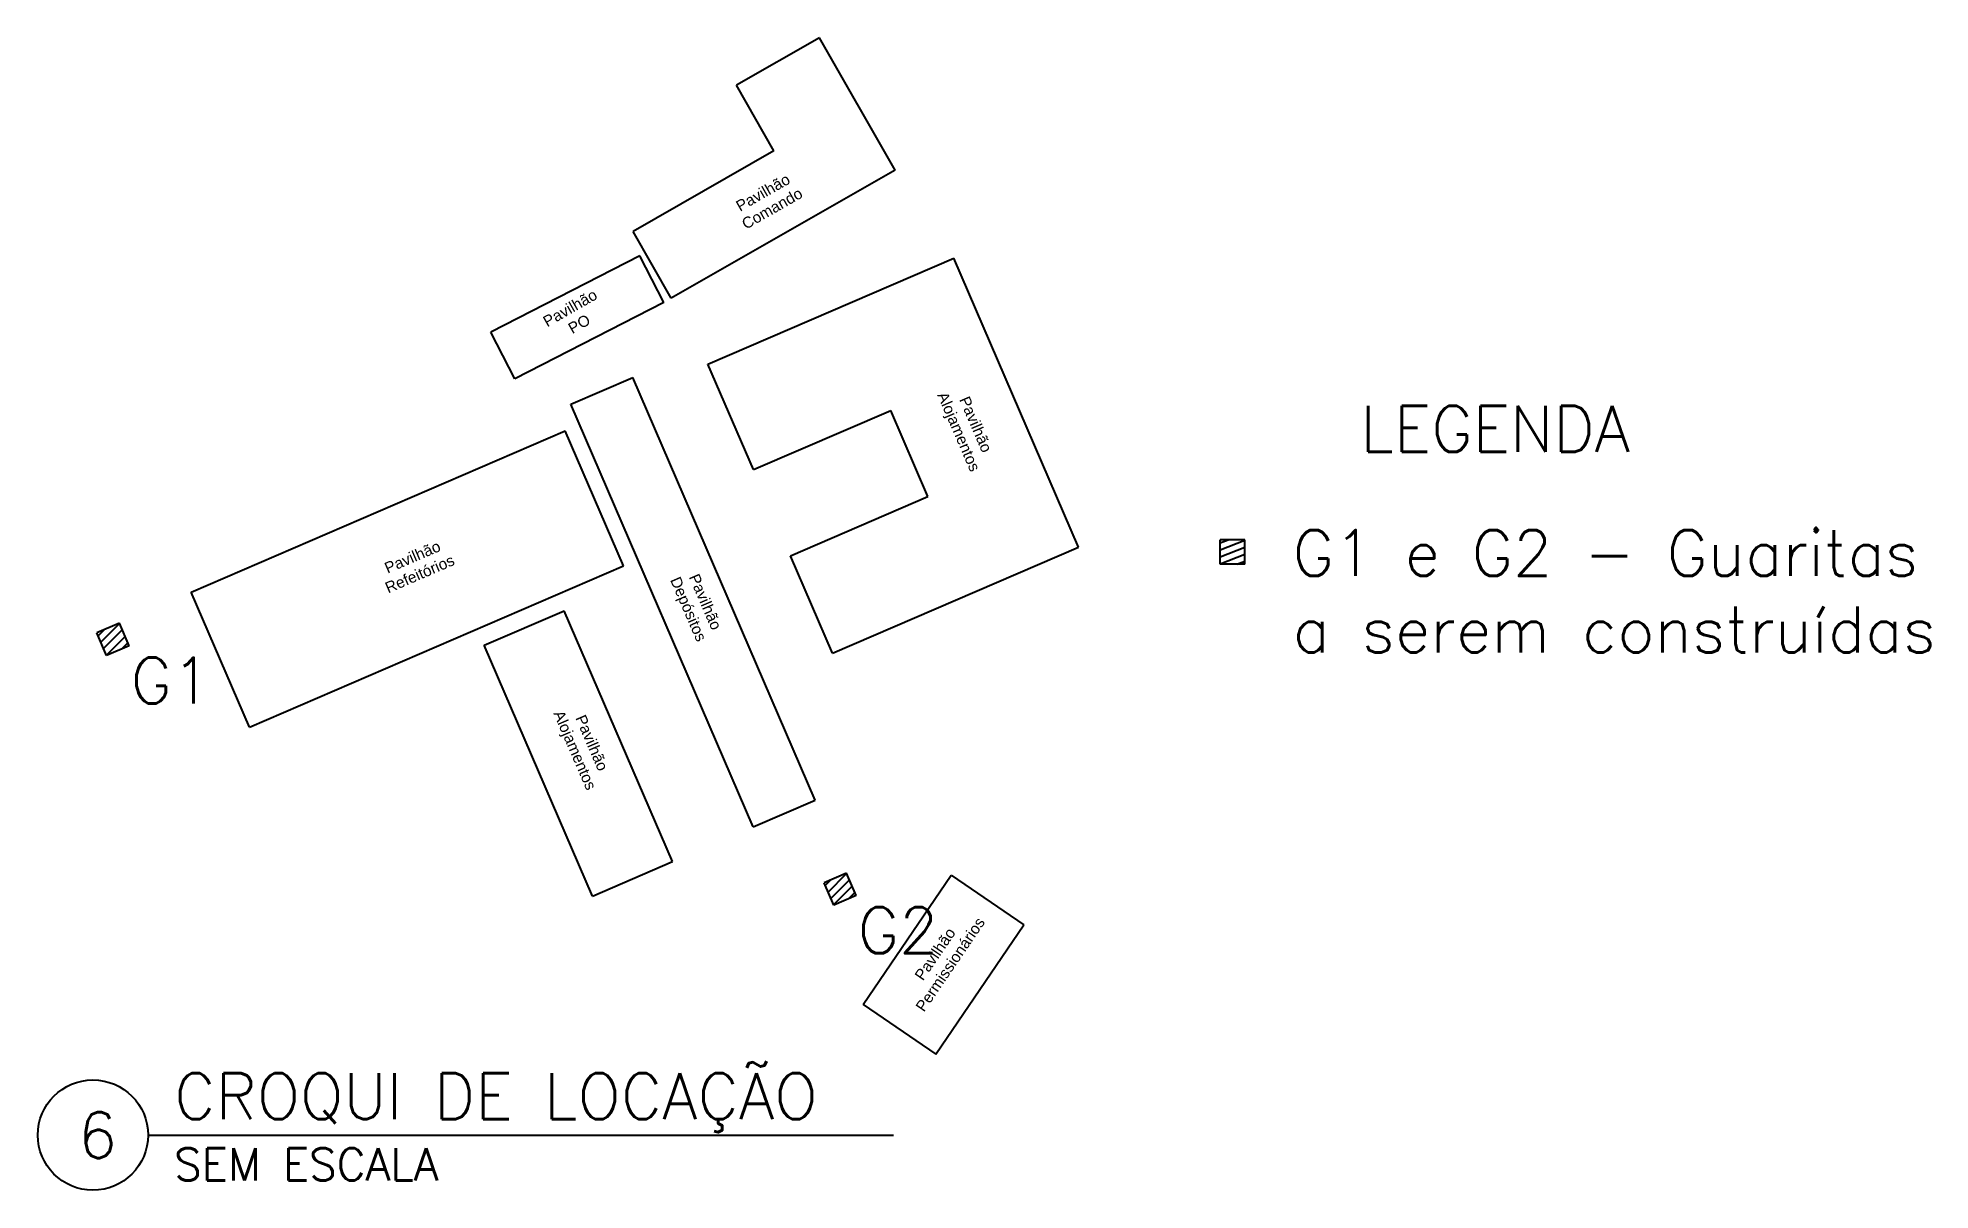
# Model space of a CAD drawing. Extents: x 0 to 7472, y -3979 to 0.
# Drawn here: x 7240.1 to 7471.9, y -3591.3 to -3450.1 of the extents above; entities that cross this region are included whole.
import ezdxf

# ---------------------------------------------------------------- set-up
doc = ezdxf.new("R2010")
doc.units = 0
doc.layers.get('0').update_dxf_attribs({"linetype": 'CONTINUOUS'})
doc.layers.add('Arquitetônico - Cotas', color=1, linetype='CONTINUOUS')
doc.styles.add('ROMANS', font='romans.shx', dxfattribs={"height": 0.3})
doc.styles.get("Standard").update_dxf_attribs({"font": 'arial.ttf', "height": 0.15})

msp = doc.modelspace()

# ---------------------------------------------------------------- texts
at = {"lineweight": -2, "style": 'ROMANS'}
for s, width, heights, insert, char_height, attachment_point in [('LEGENDA', 170.33258, [-5.625], (7402.132, -3495.207), 5.625, 1), ('G1 e G2 - Guaritas\\Pa serem construídas', 170.33258, [-15], (7393.822, -3510.405), 5.625, 1), ('G1', 170.33258, [-5.625], (7251.467, -3526.023), 5.625, 1), ('G2', 170.33258, [-5.625], (7340.548, -3556.625), 5.625, 1), ('CROQUI DE LOCAÇÃO', 170.33258, [-8.571], (7256.804, -3576.941), 5.625, 1), ('6', 8.861, [-5.625], (7245.009, -3581.724), 5.625, 1), ('SEM ESCALA', 170.33258, [5.625], (7256.804, -3590.074), 3.9375, 7)]:
    msp.add_mtext_dynamic_manual_height_columns(s, width=width, gutter_width=16875, heights=heights, dxfattribs=dict(at, insert=insert, char_height=char_height, attachment_point=attachment_point))
at = {"layer": 'Arquitetônico - Cotas', "lineweight": -2, "char_height": 1.35, "attachment_point": 1}
for s, heights, insert, rotation in [('\\pxqc;Pavilhão\\PComando', [-3.646], (7320.006, -3473.388), 29.74734), ('\\pxqc;Pavilhão\\PPO', [-3.647], (7296.375, -3487.536), 29.74734), ('\\pxqc;Pavilhão\\PAlojamentos', [-3.997], (7351.706, -3488.103), 293.33394), ('\\pxqc;Pavilhão\\PRefeitórios', [-3.645], (7276.641, -3517.012), 23.33394), ('\\pxqc;Pavilhão\\PDepósitos', [-3.982], (7318.587, -3509.843), 293.33394), ('\\pxqc;Pavilhão\\PAlojamentos', [-3.997], (7304.681, -3527.113), 293.33394), ('\\pxqc;Pavilhão\\PPermissionários', [-3.629], (7343.886, -3570.147), 55.74957)]:
    msp.add_mtext_dynamic_manual_height_columns(s, width=19.80533, gutter_width=6.75, heights=heights, dxfattribs=dict(at, insert=insert, rotation=rotation))

# ---------------------------------------------------------------- hatches: boundary and pattern name
at = {"layer": 'Arquitetônico - Cotas', "lineweight": -2}
h = msp.add_hatch(dxfattribs=at)
h.set_pattern_fill('ANSI31', scale=0.25, angle=-23.33394)
h.set_pattern_definition([(21.666, (7386.4581, -3513.09765), (-0.29305, 0.73767), [])])
h.paths.add_polyline_path([(7384.958, -3514.598), (7387.958, -3514.598), (7387.958, -3511.598), (7384.958, -3511.598)])
h = msp.add_hatch(dxfattribs=at)
h.set_pattern_fill('ANSI31', scale=0.25)
h.set_pattern_definition([(45, (7249.3069, -3523.7913), (-0.56127, 0.56127), [])])
h.paths.add_polyline_path([(7248.524, -3525.763), (7251.278, -3524.574), (7250.09, -3521.82), (7247.335, -3523.008)])
h = msp.add_hatch(dxfattribs=at)
h.set_pattern_fill('ANSI31', scale=0.25)
h.set_pattern_definition([(45, (7338.388, -3554.39305), (-0.56127, 0.56127), [])])
h.paths.add_polyline_path([(7339.171, -3552.422), (7336.417, -3553.61), (7337.605, -3556.365), (7340.359, -3555.176)])

# ---------------------------------------------------------------- linework, layer by layer
at = {"lineweight": -2}
for p, q in [((7387.958, -3511.598), (7384.958, -3511.598)), ((7384.958, -3514.598), (7384.958, -3511.598)), ((7387.958, -3514.598), (7387.958, -3511.598)), ((7387.958, -3514.598), (7384.958, -3514.598)), ((7250.09, -3521.82), (7247.335, -3523.008)), ((7248.524, -3525.763), (7247.335, -3523.008)), ((7251.278, -3524.574), (7250.09, -3521.82)), ((7251.278, -3524.574), (7248.524, -3525.763)), ((7339.171, -3552.422), (7336.417, -3553.61)), ((7337.605, -3556.365), (7336.417, -3553.61)), ((7340.359, -3555.176), (7339.171, -3552.422)), ((7340.359, -3555.176), (7337.605, -3556.365)), ((7253.607, -3584.521), (7344.937, -3584.521))]:
    msp.add_line(p, q, dxfattribs=at)
msp.add_circle((7246.857, -3584.521), 6.75, dxfattribs=at)
at = {"layer": 'Arquitetônico - Cotas', "lineweight": -2}
for p, q in [((7335.876, -3450.117), (7325.701, -3455.931)), ((7345.138, -3466.324), (7335.876, -3450.117)), ((7330.291, -3463.962), (7325.701, -3455.931)), ((7330.291, -3463.962), (7313.024, -3473.83)), ((7345.138, -3466.324), (7317.697, -3482.007)), ((7317.697, -3482.007), (7313.024, -3473.83)), ((7313.869, -3476.808), (7295.61, -3486.176)), ((7316.8, -3482.52), (7313.869, -3476.808)), ((7322.2, -3490.105), (7352.334, -3477.106)), ((7367.605, -3512.508), (7352.334, -3477.106)), ((7316.8, -3482.52), (7298.541, -3491.888)), ((7298.541, -3491.888), (7295.61, -3486.176)), ((7327.768, -3503.013), (7322.2, -3490.105)), ((7305.391, -3494.992), (7312.985, -3491.716)), ((7335.316, -3543.484), (7312.985, -3491.716)), ((7327.722, -3546.76), (7305.391, -3494.992)), ((7327.768, -3503.013), (7344.587, -3495.758)), ((7349.141, -3506.315), (7344.587, -3495.758)), ((7258.888, -3518.025), (7304.705, -3498.261)), ((7311.839, -3514.799), (7304.705, -3498.261)), ((7332.322, -3513.57), (7349.141, -3506.315)), ((7337.471, -3525.507), (7332.322, -3513.57)), ((7337.471, -3525.507), (7367.605, -3512.508)), ((7266.022, -3534.563), (7311.839, -3514.799)), ((7266.022, -3534.563), (7258.888, -3518.025)), ((7294.803, -3524.52), (7304.595, -3520.296)), ((7317.848, -3551.019), (7304.595, -3520.296)), ((7308.056, -3555.243), (7294.803, -3524.52)), ((7327.722, -3546.76), (7335.316, -3543.484)), ((7308.056, -3555.243), (7317.848, -3551.019)), ((7341.198, -3568.545), (7351.987, -3552.699)), ((7351.987, -3552.699), (7360.908, -3558.773)), ((7350.119, -3574.619), (7360.908, -3558.773)), ((7341.198, -3568.545), (7350.119, -3574.619))]:
    msp.add_line(p, q, dxfattribs=at)

msp.set_redraw_order([(e.dxf.handle, doc.entitydb.next_handle()) for e in msp.query("TEXT MTEXT ATTDEF DIMENSION ARC_DIMENSION")])  # texts and dimensions are drawn at this point

doc.saveas('drawing.dxf')
